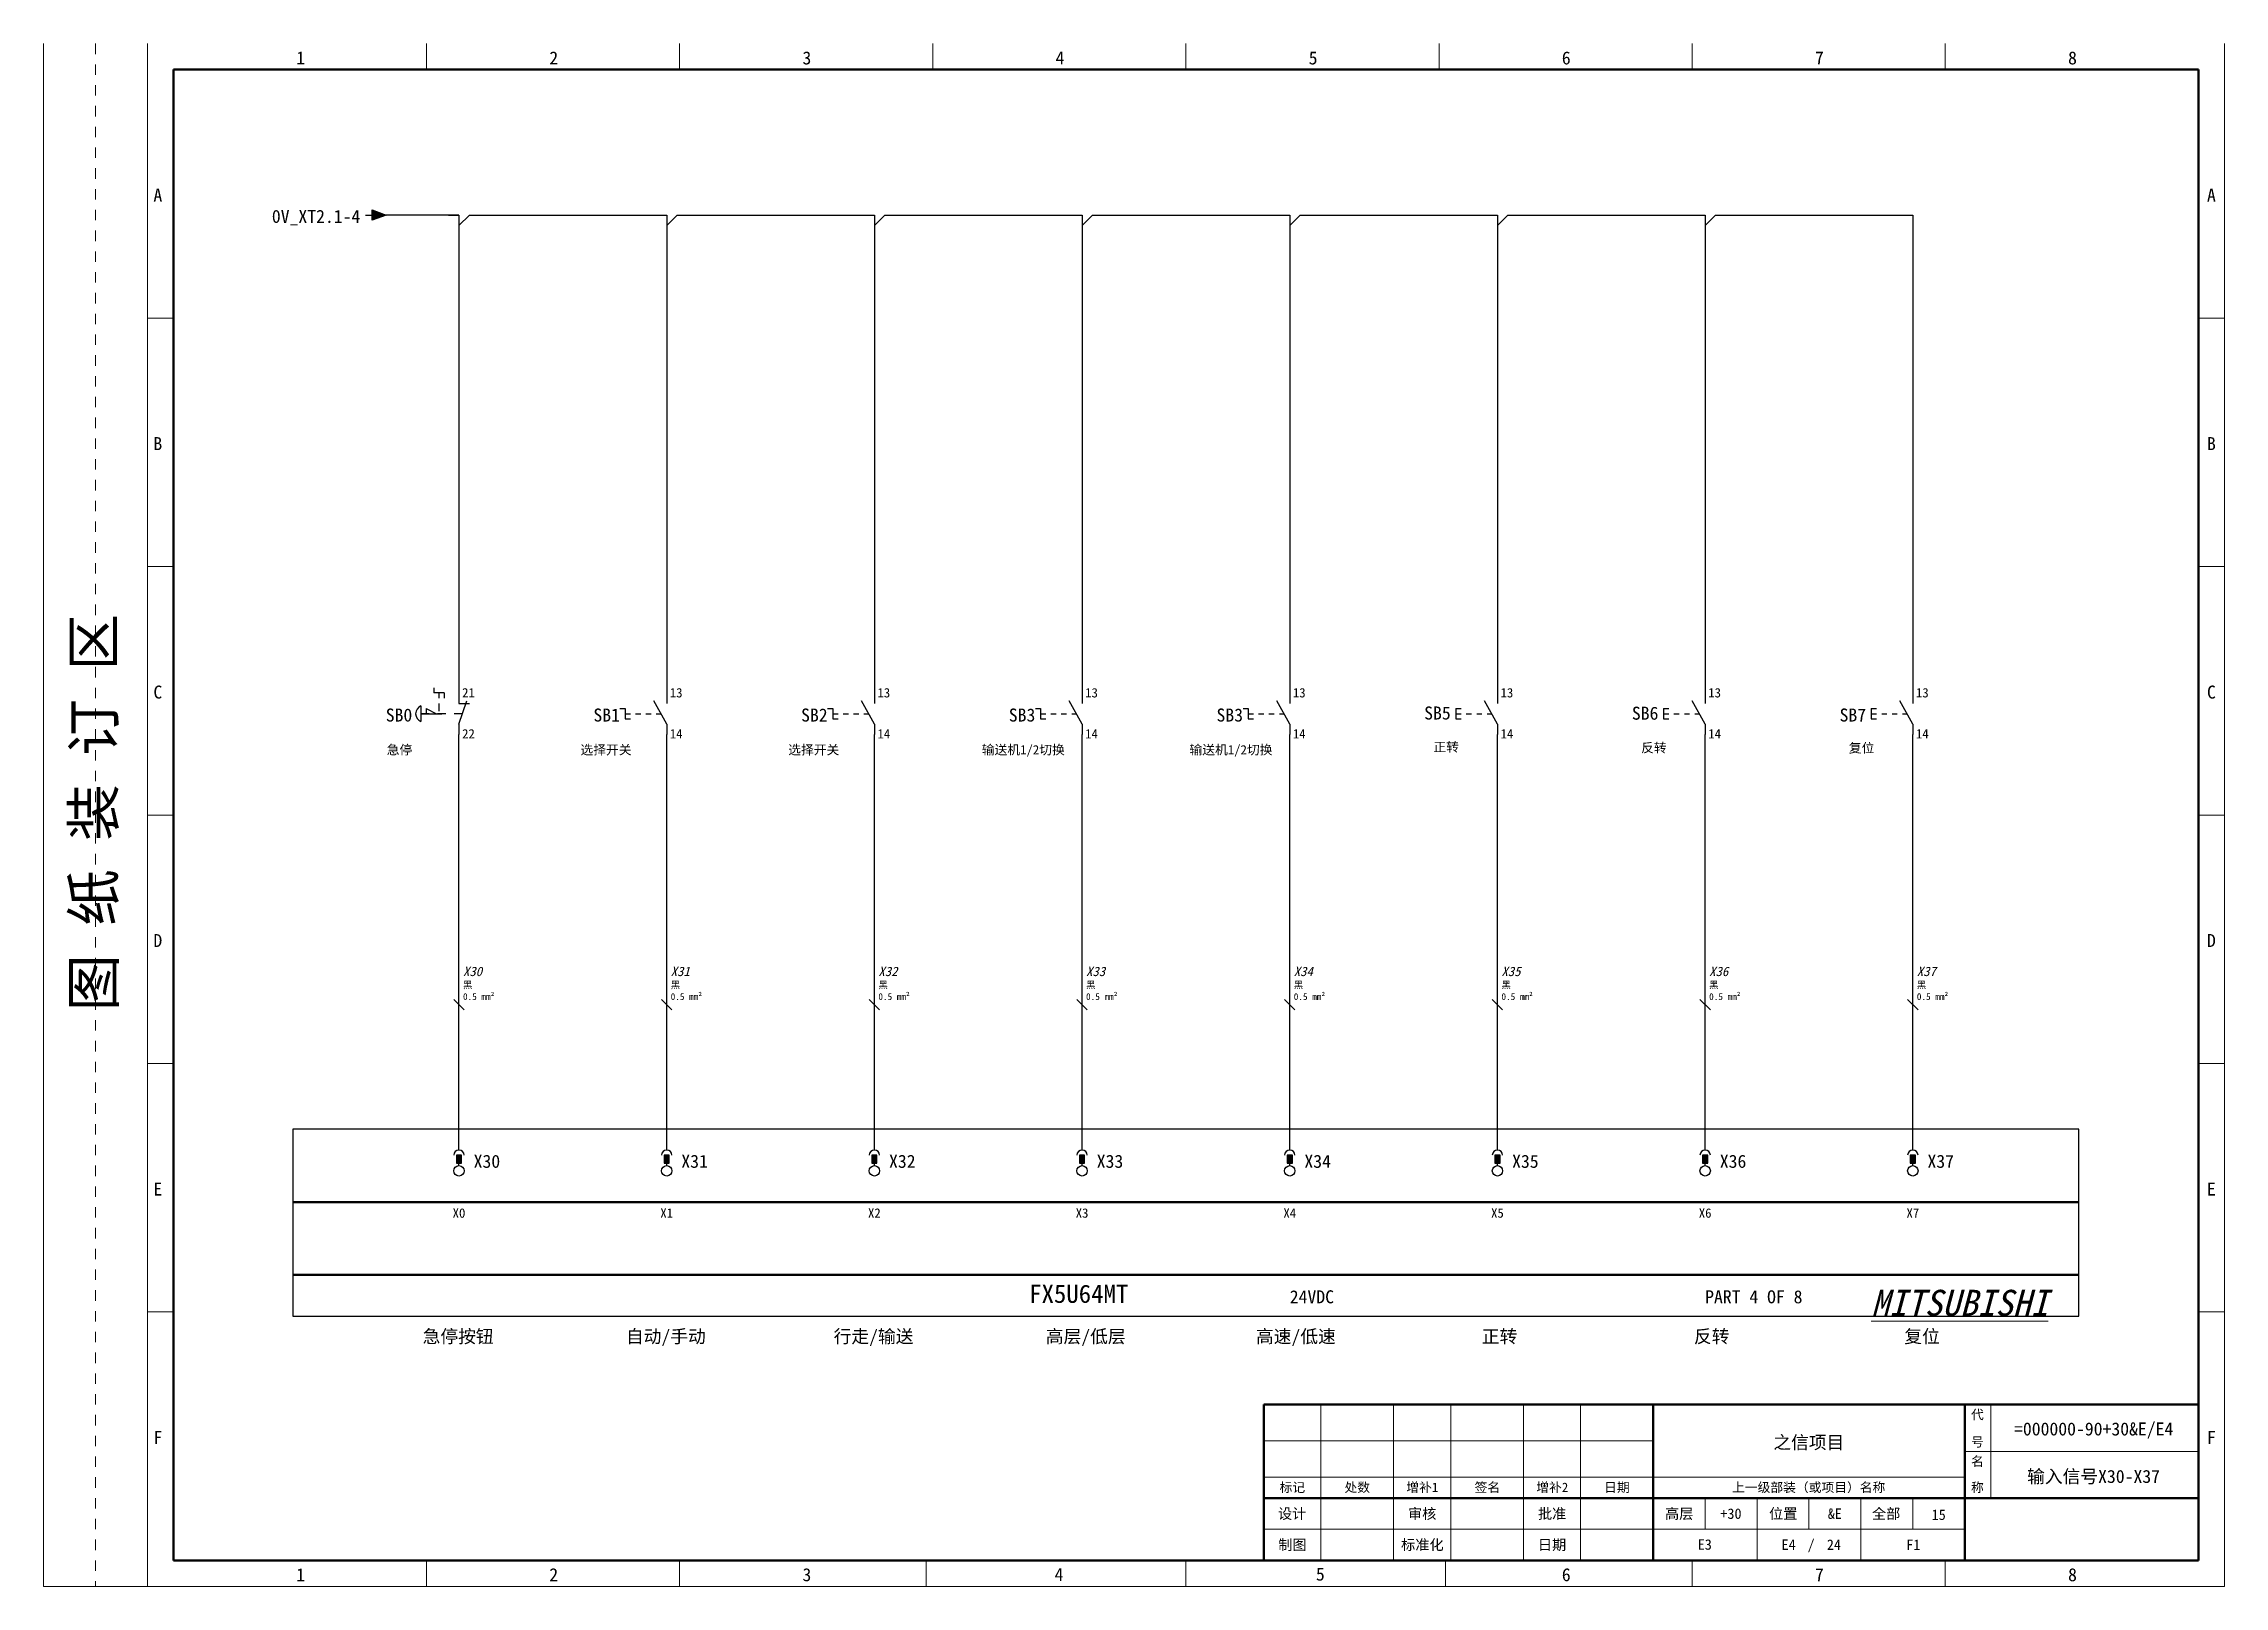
# Model space of a CAD drawing. Header units: millimetres. Extents: x -274 to 12554, y 2463 to 2760.
# Drawn here: x 3730.1 to 4150.1, y 2463.4 to 2760.4 of the extents above; entities that cross this region are included whole.
import ezdxf
from ezdxf.enums import TextEntityAlignment as Align

# ---------------------------------------------------------------- set-up
doc = ezdxf.new("R2010")
doc.units = ezdxf.units.MM
doc.linetypes.add('EPL_DASH', pattern=[1, 0.5, -0.5])
for name, color, linetype, lineweight in [('EPLAN100', 7, 'Continuous', 5), ('EPLAN108', 5, 'Continuous', 5), ('EPLAN201', 73, 'Continuous', 35), ('EPLAN300', 5, 'Continuous', 5), ('EPLAN303', 6, 'Continuous', 25), ('EPLAN306', 6, 'Continuous', 25), ('EPLAN311', 1, 'Continuous', 25), ('EPLAN312', 1, 'Continuous', 25), ('EPLAN400', 5, 'Continuous', 35), ('EPLAN403', 5, 'Continuous', 35), ('EPLAN405', 1, 'Continuous', 25), ('EPLAN420', 7, 'Continuous', 35), ('EPLAN421', 5, 'Continuous', 35), ('EPLAN426', 251, 'Continuous', 35), ('EPLAN429', 251, 'Continuous', 35), ('EPLAN451', 73, 'Continuous', 35), ('EPLAN452', 73, 'Continuous', 35), ('EPLAN453', 73, 'Continuous', 35), ('EPLAN501', 7, 'Continuous', 35)]:
    doc.layers.add(name, color=color, linetype=linetype, lineweight=lineweight)
doc.styles.add('宋体', font='')
doc.styles.add('宋体_I', font='')
doc.styles.get('宋体').set_extended_font_data('宋体')
doc.styles.get('宋体_I').set_extended_font_data('宋体', italic=True)

msp = doc.modelspace()

# ---------------------------------------------------------------- texts
at = {"layer": 'EPLAN108', "color": 5, "style": '宋体'}
for s, p in [('24VDC', (3970.09, 2519.13)), ('PART 4 OF 8', (4050.09, 2519.13))]:
    msp.add_text(s, height=2.505, dxfattribs=at).set_placement(p, align=Align.MIDDLE_LEFT)
at = {"layer": 'EPLAN108', "color": 5, "insert": (4082.09, 2515.38), "char_height": 5.01, "attachment_point": 7, "style": '宋体_I'}
msp.add_mtext('\\LMITSUBISHI\\l', dxfattribs=at)
at = {"layer": 'EPLAN201', "color": 4, "style": '宋体'}
msp.add_text('图 纸 装 订 区', height=8.016, rotation=90, dxfattribs=at).set_placement((3735.69, 2612.38), align=Align.TOP_CENTER)
for s, height, p in [('代', 1.8, (4102.53, 2496.46)), ('号', 1.8, (4102.53, 2491.2)), ('名', 1.8, (4102.53, 2487.46)), ('标记', 1.804, (3970.59, 2482.45)), ('处数', 1.804, (3983.09, 2482.45)), ('增补1', 1.804, (3995.62, 2482.45)), ('签名', 1.804, (4008.14, 2482.45)), ('增补2', 1.804, (4020.65, 2482.45)), ('日期', 1.804, (4033.11, 2482.45)), ('上一级部装（或项目）名称', 1.8036, (4070.03, 2482.45)), ('称', 1.8, (4102.53, 2482.44)), ('设计', 2.004, (3970.55, 2477.38)), ('审核', 2.004, (3995.6, 2477.38)), ('批准', 2.004, (4020.62, 2477.38)), ('高层', 2.004, (4045.1, 2477.38)), ('位置', 2.004, (4065.12, 2477.38)), ('全部', 2.004, (4084.95, 2477.38)), ('制图', 2.004, (3970.6, 2471.39)), ('标准化', 2.004, (3995.63, 2471.39)), ('日期', 2.004, (4020.6, 2471.39)), ('/', 2, (4070.5, 2471.41))]:
    msp.add_text(s, height=height, dxfattribs=at).set_placement(p, align=Align.MIDDLE_CENTER)
at = {"layer": 'EPLAN400', "color": 5, "style": '宋体'}
for s, p in [('SB0', (3801.09, 2631.13)), ('SB1', (3841.09, 2631.13)), ('SB2', (3881.09, 2631.13)), ('SB3', (3921.09, 2631.13)), ('SB3', (3961.09, 2631.13)), ('SB5', (4001.09, 2631.52)), ('SB6', (4041.09, 2631.48)), ('SB7', (4081.09, 2631.13))]:
    msp.add_text(s, height=2.505, dxfattribs=at).set_placement(p, align=Align.MIDDLE_RIGHT)
msp.add_text('FX5U64MT', height=3.507, dxfattribs=at).set_placement((3938.99, 2521.47), align=Align.TOP_RIGHT)
at = {"layer": 'EPLAN403', "color": 5, "style": '宋体'}
msp.add_text('0V_XT2.1-4', height=2.505, dxfattribs=at).set_placement((3791.09, 2727.13), align=Align.MIDDLE_RIGHT)
at = {"layer": 'EPLAN405', "color": 2, "style": '宋体_I'}
for s, p in [('X30', (3810.86, 2580.33)), ('X31', (3850.86, 2580.33)), ('X32', (3890.86, 2580.33)), ('X33', (3930.86, 2580.33)), ('X34', (3970.86, 2580.33)), ('X35', (4010.86, 2580.33)), ('X36', (4050.86, 2580.33)), ('X37', (4090.86, 2580.33))]:
    msp.add_text(s, height=1.804, dxfattribs=at).set_placement(p, align=Align.BOTTOM_LEFT)
at = {"layer": 'EPLAN405', "color": 1, "style": '宋体'}
for s, height, p in [('黑', 1.3, (3810.86, 2578.11)), ('黑', 1.3, (3850.86, 2578.11)), ('黑', 1.3, (3890.86, 2578.11)), ('黑', 1.3, (3930.86, 2578.11)), ('黑', 1.3, (3970.86, 2578.11)), ('黑', 1.3, (4010.86, 2578.11)), ('黑', 1.3, (4050.86, 2578.11)), ('黑', 1.3, (4090.86, 2578.11)), ('0.5 mm²', 1.303, (3810.86, 2575.88)), ('0.5 mm²', 1.303, (3850.86, 2575.88)), ('0.5 mm²', 1.303, (3890.86, 2575.88)), ('0.5 mm²', 1.303, (3930.86, 2575.88)), ('0.5 mm²', 1.303, (3970.86, 2575.88)), ('0.5 mm²', 1.303, (4010.86, 2575.88)), ('0.5 mm²', 1.303, (4050.86, 2575.88)), ('0.5 mm²', 1.303, (4090.86, 2575.88))]:
    msp.add_text(s, height=height, dxfattribs=at).set_placement(p, align=Align.BOTTOM_LEFT)
at = {"layer": 'EPLAN420', "color": 0, "style": '宋体'}
for s, p in [('21', (3810.69, 2633.98)), ('13', (3850.69, 2633.98)), ('13', (3890.69, 2633.98)), ('13', (3930.69, 2633.98)), ('13', (3970.69, 2633.98)), ('13', (4010.69, 2633.98)), ('13', (4050.69, 2633.98)), ('13', (4090.69, 2633.98))]:
    msp.add_text(s, height=1.804, dxfattribs=at).set_placement(p, align=Align.BOTTOM_LEFT)
for s, p in [('22', (3810.69, 2628.42)), ('14', (3850.69, 2628.42)), ('14', (3890.69, 2628.42)), ('14', (3930.69, 2628.42)), ('14', (3970.69, 2628.42)), ('14', (4010.69, 2628.42)), ('14', (4050.69, 2628.42)), ('14', (4090.69, 2628.42))]:
    msp.add_text(s, height=1.804, dxfattribs=at).set_placement(p, align=Align.TOP_LEFT)
at = {"layer": 'EPLAN421', "color": 5, "style": '宋体'}
for s, p in [('X30', (3812.91, 2543.21)), ('X31', (3852.91, 2543.21)), ('X32', (3892.91, 2543.21)), ('X33', (3932.91, 2543.21)), ('X34', (3972.91, 2543.21)), ('X35', (4012.91, 2543.21)), ('X36', (4052.91, 2543.21)), ('X37', (4092.91, 2543.21))]:
    msp.add_text(s, height=2.505, dxfattribs=at).set_placement(p, align=Align.BOTTOM_LEFT)
at = {"layer": 'EPLAN426', "color": 251, "style": '宋体'}
for s, p in [('X0', (3810.09, 2536.16)), ('X1', (3850.09, 2536.16)), ('X2', (3890.09, 2536.16)), ('X3', (3930.09, 2536.16)), ('X4', (3970.09, 2536.16)), ('X5', (4010.09, 2536.16)), ('X6', (4050.09, 2536.16)), ('X7', (4090.09, 2536.16))]:
    msp.add_text(s, height=1.804, dxfattribs=at).set_placement(p, align=Align.TOP_CENTER)
at = {"layer": 'EPLAN429', "color": 6, "char_height": 2.505, "attachment_point": 2, "style": '宋体'}
for s, insert in [('急停按钮', (3809.93, 2512.76)), ('自动/手动', (3849.93, 2512.76)), ('行走/输送', (3889.93, 2512.76)), ('高层/低层', (3930.79, 2512.76)), ('高速/低速', (3971.27, 2512.76)), ('正转', (4010.5, 2512.76)), ('反转', (4051.35, 2512.76)), ('复位', (4091.87, 2512.76))]:
    msp.add_mtext(s, dxfattribs=dict(at, insert=insert))
at = {"layer": 'EPLAN451', "color": 4, "style": '宋体'}
msp.add_text('之信项目', height=2.505, dxfattribs=at).set_placement((4070.06, 2491.1), align=Align.MIDDLE_CENTER)
at = {"layer": 'EPLAN452', "color": 4, "style": '宋体'}
for s, height, p in [('=000000-90+30&E/E4', 2.505, (4124.92, 2493.69)), ('输入信号X30-X37', 2.505, (4124.9, 2484.55)), ('+30', 2.004, (4055.06, 2477.38)), ('&E', 2.004, (4075.07, 2477.38)), ('15', 2.004, (4095.07, 2477.18)), ('E3', 2.004, (4050.02, 2471.44)), ('F1', 2.004, (4090.18, 2471.4))]:
    msp.add_text(s, height=height, dxfattribs=at).set_placement(p, align=Align.MIDDLE_CENTER)
msp.add_text('E4', height=2.004, dxfattribs=at).set_placement((4067.53, 2471.41), align=Align.MIDDLE_RIGHT)
msp.add_text('24', height=2.004, dxfattribs=at).set_placement((4073.53, 2471.41), align=Align.MIDDLE_LEFT)
at = {"layer": 'EPLAN453', "color": 4, "style": '宋体'}
for s, p in [('1', (3779.59, 2757.63)), ('2', (3828.34, 2757.63)), ('3', (3877.09, 2757.63)), ('4', (3925.84, 2757.63)), ('5', (3974.59, 2757.63)), ('6', (4023.34, 2757.63)), ('7', (4072.09, 2757.63)), ('8', (4120.84, 2757.63)), ('A', (3752.09, 2731.22)), ('A', (4147.59, 2731.22)), ('B', (3752.09, 2683.38)), ('B', (4147.59, 2683.38)), ('C', (3752.09, 2635.55)), ('C', (4147.59, 2635.55)), ('D', (3752.09, 2587.72)), ('D', (4147.59, 2587.72)), ('E', (3752.09, 2539.88)), ('E', (4147.59, 2539.88)), ('F', (3752.09, 2492.05)), ('F', (4147.59, 2492.05)), ('1', (3779.59, 2465.63)), ('2', (3828.34, 2465.63)), ('3', (3877.09, 2465.63)), ('4', (3925.65, 2465.67)), ('5', (3975.98, 2465.74)), ('6', (4023.34, 2465.63)), ('7', (4072.09, 2465.63)), ('8', (4120.84, 2465.63))]:
    msp.add_text(s, height=2.5, dxfattribs=at).set_placement(p, align=Align.MIDDLE_CENTER)
at = {"layer": 'EPLAN501', "color": 0, "style": '宋体'}
for s, p in [('急停', (3801.09, 2624.44)), ('选择开关', (3843.33, 2624.44)), ('选择开关', (3883.34, 2624.44)), ('输送机1/2切换', (3926.76, 2624.44)), ('输送机1/2切换', (3966.76, 2624.44)), ('正转', (4002.68, 2624.98)), ('反转', (4042.68, 2624.83)), ('复位', (4082.68, 2624.79))]:
    msp.add_text(s, height=1.804, dxfattribs=at).set_placement(p, align=Align.MIDDLE_RIGHT)

# ---------------------------------------------------------------- hatches: boundary and pattern name
at = {"layer": 'EPLAN303', "linetype": 'Continuous', "lineweight": 25, "ltscale": 4}
for points in [[(3809.59, 2544.88), (3810.59, 2544.88), (3810.59, 2546.38), (3809.59, 2546.38)], [(3849.59, 2544.88), (3850.59, 2544.88), (3850.59, 2546.38), (3849.59, 2546.38)], [(3889.59, 2544.88), (3890.59, 2544.88), (3890.59, 2546.38), (3889.59, 2546.38)], [(3929.59, 2544.88), (3930.59, 2544.88), (3930.59, 2546.38), (3929.59, 2546.38)], [(3969.59, 2544.88), (3970.59, 2544.88), (3970.59, 2546.38), (3969.59, 2546.38)], [(4009.59, 2544.88), (4010.59, 2544.88), (4010.59, 2546.38), (4009.59, 2546.38)], [(4049.59, 2544.88), (4050.59, 2544.88), (4050.59, 2546.38), (4049.59, 2546.38)], [(4089.59, 2544.88), (4090.59, 2544.88), (4090.59, 2546.38), (4089.59, 2546.38)]]:
    msp.add_hatch(color=6, dxfattribs=at).paths.add_polyline_path(points, flags=0)
at = {"layer": 'EPLAN311', "linetype": 'Continuous', "lineweight": 25, "ltscale": 4}
msp.add_hatch(color=1, dxfattribs=at).paths.add_polyline_path([(3793.34, 2728.38), (3796.09, 2727.38), (3793.34, 2726.38)], flags=0)

# ---------------------------------------------------------------- linework, layer by layer
at = {"color": 5}
for p, q in [((3852.09, 2727.38), (3890.09, 2727.38)), ((3932.09, 2727.38), (3970.09, 2727.38)), ((3972.09, 2727.38), (4010.09, 2727.38)), ((4012.09, 2727.38), (4050.09, 2727.38)), ((4052.09, 2727.38), (4090.09, 2727.38))]:
    msp.add_line(p, q, dxfattribs=at)
at = {"layer": 'EPLAN100', "color": 6, "linetype": 'Continuous', "lineweight": 50, "ltscale": 4}
for p, q in [((3778.09, 2537.38), (4122.09, 2537.38)), ((3778.09, 2523.38), (4122.09, 2523.38))]:
    msp.add_line(p, q, dxfattribs=at)
at = {"layer": 'EPLAN201', "color": 4, "linetype": 'Continuous', "lineweight": 20, "ltscale": 12}
for p, q in [((3730.09, 2463.38), (3730.09, 2760.38)), ((3803.84, 2760.38), (3803.84, 2755.38)), ((3852.59, 2760.38), (3852.59, 2755.38)), ((3901.34, 2760.38), (3901.34, 2755.38)), ((3950.09, 2755.38), (3950.09, 2760.38)), ((3998.84, 2760.38), (3998.84, 2755.38)), ((4047.59, 2760.38), (4047.59, 2755.38)), ((4096.34, 2760.38), (4096.34, 2755.38)), ((4150.09, 2760.38), (4150.09, 2463.38)), ((3750.09, 2707.55), (3755.09, 2707.55)), ((4145.09, 2707.55), (4150.09, 2707.55)), ((3750.09, 2659.72), (3755.09, 2659.72)), ((4145.09, 2659.72), (4150.09, 2659.72)), ((3750.09, 2611.88), (3755.09, 2611.88)), ((4145.09, 2611.88), (4150.09, 2611.88)), ((3750.09, 2564.05), (3755.09, 2564.05)), ((4145.09, 2564.05), (4150.09, 2564.05)), ((3750.09, 2516.22), (3755.09, 2516.22)), ((4145.09, 2516.22), (4150.09, 2516.22)), ((4100.09, 2489.38), (4145.09, 2489.38)), ((4050.09, 2480.38), (4050.09, 2474.38)), ((4060.09, 2480.38), (4060.09, 2474.38)), ((4070.09, 2480.38), (4070.09, 2474.38)), ((4080.09, 2480.38), (4080.09, 2474.38)), ((4090.09, 2480.38), (4090.09, 2474.38)), ((3965.09, 2474.38), (4100.09, 2474.38)), ((4060.09, 2474.38), (4060.09, 2468.38)), ((4080.09, 2474.38), (4080.09, 2468.38)), ((3803.84, 2468.38), (3803.84, 2463.38)), ((3852.59, 2468.38), (3852.59, 2463.38)), ((3900.09, 2463.38), (3900.09, 2468.38)), ((3950.09, 2468.38), (3950.09, 2463.38)), ((4000.09, 2463.38), (4000.09, 2468.38)), ((4047.59, 2468.38), (4047.59, 2463.38)), ((4096.34, 2468.38), (4096.34, 2463.38)), ((4150.09, 2463.38), (3730.09, 2463.38))]:
    msp.add_line(p, q, dxfattribs=at)
at = {"layer": 'EPLAN201', "color": 4, "linetype": 'EPL_DASH', "lineweight": 20, "ltscale": 4}
msp.add_line((3740.09, 2760.38), (3740.09, 2463.38), dxfattribs=at)
at = {"layer": 'EPLAN201', "color": 4, "linetype": 'Continuous', "lineweight": 20, "ltscale": 4}
for p, q in [((3750.09, 2463.38), (3750.09, 2760.38)), ((3976.09, 2468.38), (3976.09, 2498.38)), ((3990.09, 2468.38), (3990.09, 2498.38)), ((4001.09, 2468.38), (4001.09, 2498.38)), ((4015.09, 2468.38), (4015.09, 2498.38)), ((4026.06, 2468.45), (4026.06, 2498.45)), ((4105.09, 2480.38), (4105.09, 2498.38)), ((3965.09, 2491.38), (4040.09, 2491.38)), ((3965.09, 2484.38), (4100.09, 2484.38))]:
    msp.add_line(p, q, dxfattribs=at)
at = {"layer": 'EPLAN201', "color": 4, "linetype": 'Continuous', "lineweight": 50, "ltscale": 12}
for p, q in [((4145.09, 2755.38), (3755.09, 2755.38)), ((3965.09, 2468.38), (3965.09, 2498.38)), ((4040.09, 2468.38), (4040.09, 2498.38)), ((4100.09, 2468.38), (4100.09, 2498.38)), ((3965.09, 2480.38), (4145.09, 2480.38)), ((3755.09, 2468.38), (4145.09, 2468.38))]:
    msp.add_line(p, q, dxfattribs=at)
at = {"layer": 'EPLAN201', "color": 4, "linetype": 'Continuous', "lineweight": 50, "ltscale": 4}
for p, q in [((3755.09, 2755.38), (3755.09, 2468.38)), ((4145.09, 2755.38), (4145.09, 2468.38)), ((3965.09, 2498.38), (4145.09, 2498.38))]:
    msp.add_line(p, q, dxfattribs=at)
at = {"layer": 'EPLAN201', "color": 4, "linetype": 'Continuous', "lineweight": 15, "ltscale": 12}
for p, q in [((3950.09, 2468.38), (3950.09, 2463.38)), ((3900.09, 2463.38), (4000.09, 2463.38))]:
    msp.add_line(p, q, dxfattribs=at)
at = {"layer": 'EPLAN201', "color": 4, "linetype": 'Continuous', "lineweight": 35, "ltscale": 12}
msp.add_line((3965.09, 2468.38), (4145.09, 2468.38), dxfattribs=at)
at = {"layer": 'EPLAN300', "color": 5, "linetype": 'Continuous', "lineweight": 25, "ltscale": 4}
for p, q in [((3805.26, 2636.38), (3805.26, 2635.38)), ((3807.26, 2635.38), (3805.26, 2635.38)), ((3806.26, 2634.38), (3806.26, 2635.38)), ((3807.26, 2635.38), (3807.26, 2634.38)), ((3810.09, 2629.38), (3811.59, 2633.88)), ((3850.09, 2629.38), (3847.59, 2633.88)), ((3890.1, 2629.39), (3887.6, 2633.89)), ((3930.09, 2629.38), (3927.59, 2633.88)), ((3970.09, 2629.38), (3967.59, 2633.88)), ((4010.09, 2629.38), (4007.59, 2633.88)), ((4050.09, 2629.38), (4047.59, 2633.88)), ((4090.09, 2629.38), (4087.59, 2633.88)), ((3802.76, 2632.88), (3802.76, 2629.88)), ((3804.36, 2631.38), (3802.76, 2631.38)), ((3802.76, 2631.38), (3806.76, 2631.38)), ((3803.76, 2632.38), (3805.76, 2631.38)), ((3803.76, 2632.38), (3803.76, 2631.38)), ((3807.56, 2631.38), (3805.96, 2631.38)), ((3806.26, 2631.88), (3806.26, 2633.38)), ((3810.76, 2631.38), (3809.16, 2631.38)), ((3810.09, 2633.38), (3812.09, 2633.38)), ((3841.09, 2632.38), (3842.09, 2632.38)), ((3842.09, 2632.38), (3842.09, 2630.38)), ((3842.09, 2631.38), (3843.09, 2631.38)), ((3842.09, 2630.38), (3843.09, 2630.38)), ((3844.09, 2631.38), (3845.09, 2631.38)), ((3846.09, 2631.38), (3847.09, 2631.38)), ((3848.09, 2631.38), (3848.97, 2631.38)), ((3881.09, 2632.38), (3882.09, 2632.38)), ((3882.09, 2632.38), (3882.09, 2630.38)), ((3882.09, 2631.38), (3883.09, 2631.38)), ((3882.09, 2630.38), (3883.09, 2630.38)), ((3884.09, 2631.38), (3885.09, 2631.38)), ((3886.09, 2631.38), (3887.09, 2631.38)), ((3888.09, 2631.38), (3888.97, 2631.38)), ((3921.09, 2632.38), (3922.09, 2632.38)), ((3922.09, 2632.38), (3922.09, 2630.38)), ((3922.09, 2631.38), (3923.09, 2631.38)), ((3922.09, 2630.38), (3923.09, 2630.38)), ((3924.09, 2631.38), (3925.09, 2631.38)), ((3926.09, 2631.38), (3927.09, 2631.38)), ((3928.09, 2631.38), (3928.97, 2631.38)), ((3961.09, 2632.38), (3962.09, 2632.38)), ((3962.09, 2632.38), (3962.09, 2630.38)), ((3962.09, 2631.38), (3963.09, 2631.38)), ((3962.09, 2630.38), (3963.09, 2630.38)), ((3964.09, 2631.38), (3965.09, 2631.38)), ((3966.09, 2631.38), (3967.09, 2631.38)), ((3968.09, 2631.38), (3968.97, 2631.38)), ((4002.09, 2632.38), (4002.09, 2630.38)), ((4002.09, 2632.38), (4003.09, 2632.38)), ((4002.09, 2631.38), (4003.09, 2631.38)), ((4002.09, 2630.38), (4003.09, 2630.38)), ((4004.09, 2631.38), (4005.09, 2631.38)), ((4006.09, 2631.38), (4007.09, 2631.38)), ((4008.09, 2631.38), (4008.97, 2631.38)), ((4042.09, 2632.38), (4042.09, 2630.38)), ((4042.09, 2632.38), (4043.09, 2632.38)), ((4042.09, 2631.38), (4043.09, 2631.38)), ((4042.09, 2630.38), (4043.09, 2630.38)), ((4044.09, 2631.38), (4045.09, 2631.38)), ((4046.09, 2631.38), (4047.09, 2631.38)), ((4048.09, 2631.38), (4048.97, 2631.38)), ((4082.09, 2632.38), (4082.09, 2630.38)), ((4082.09, 2632.38), (4083.09, 2632.38)), ((4082.09, 2631.38), (4083.09, 2631.38)), ((4082.09, 2630.38), (4083.09, 2630.38)), ((4084.09, 2631.38), (4085.09, 2631.38)), ((4086.09, 2631.38), (4087.09, 2631.38)), ((4088.09, 2631.38), (4088.97, 2631.38))]:
    msp.add_line(p, q, dxfattribs=at)
at = {"layer": 'EPLAN300', "color": 5, "linetype": 'Continuous', "lineweight": 25}
for p, q in [((3810.09, 2635.38), (3810.09, 2633.38)), ((3850.09, 2635.38), (3850.09, 2633.38)), ((3890.09, 2635.38), (3890.09, 2633.38)), ((3930.09, 2635.38), (3930.09, 2633.38)), ((3970.09, 2635.38), (3970.09, 2633.38)), ((4010.09, 2635.38), (4010.09, 2633.38)), ((4050.09, 2635.38), (4050.09, 2633.38)), ((4090.09, 2635.38), (4090.09, 2633.38)), ((3810.09, 2629.38), (3810.09, 2627.38)), ((3850.09, 2629.38), (3850.09, 2627.38)), ((3890.1, 2629.39), (3890.1, 2627.39)), ((3930.09, 2629.38), (3930.09, 2627.38)), ((3970.09, 2629.38), (3970.09, 2627.38)), ((4010.09, 2629.38), (4010.09, 2627.38)), ((4050.09, 2629.38), (4050.09, 2627.38)), ((4090.09, 2629.38), (4090.09, 2627.38))]:
    msp.add_line(p, q, dxfattribs=at)
at = {"layer": 'EPLAN300', "color": 5, "linetype": 'Continuous', "lineweight": 25, "ltscale": 4}
msp.add_arc((3803.35, 2631.38), 1.61, 111.5448, 248.4552, dxfattribs=at)
at = {"layer": 'EPLAN303', "color": 6, "linetype": 'Continuous', "lineweight": 25, "ltscale": 4}
for p, q in [((3810.09, 2544.38), (3810.09, 2544.88)), ((3850.09, 2544.38), (3850.09, 2544.88)), ((3890.09, 2544.38), (3890.09, 2544.88)), ((3930.09, 2544.38), (3930.09, 2544.88)), ((3970.09, 2544.38), (3970.09, 2544.88)), ((4010.09, 2544.38), (4010.09, 2544.88)), ((4050.09, 2544.38), (4050.09, 2544.88)), ((4090.09, 2544.38), (4090.09, 2544.88))]:
    msp.add_line(p, q, dxfattribs=at)
for points in [[(3809.59, 2544.88), (3810.59, 2544.88), (3810.59, 2546.38), (3809.59, 2546.38)], [(3849.59, 2544.88), (3850.59, 2544.88), (3850.59, 2546.38), (3849.59, 2546.38)], [(3889.59, 2544.88), (3890.59, 2544.88), (3890.59, 2546.38), (3889.59, 2546.38)], [(3929.59, 2544.88), (3930.59, 2544.88), (3930.59, 2546.38), (3929.59, 2546.38)], [(3969.59, 2544.88), (3970.59, 2544.88), (3970.59, 2546.38), (3969.59, 2546.38)], [(4009.59, 2544.88), (4010.59, 2544.88), (4010.59, 2546.38), (4009.59, 2546.38)], [(4049.59, 2544.88), (4050.59, 2544.88), (4050.59, 2546.38), (4049.59, 2546.38)], [(4089.59, 2544.88), (4090.59, 2544.88), (4090.59, 2546.38), (4089.59, 2546.38)]]:
    msp.add_lwpolyline(points, close=True, dxfattribs=at)
for centre in [(3810.09, 2543.38), (3850.09, 2543.38), (3890.09, 2543.38), (3930.09, 2543.38), (3970.09, 2543.38), (4010.09, 2543.38), (4050.09, 2543.38), (4090.09, 2543.38)]:
    msp.add_circle(centre, 1, dxfattribs=at)
for centre in [(3810.09, 2546.38), (3850.09, 2546.38), (3890.09, 2546.38), (3930.09, 2546.38), (3970.09, 2546.38), (4010.09, 2546.38), (4050.09, 2546.38), (4090.09, 2546.38)]:
    msp.add_arc(centre, 1, 0, 180, dxfattribs=at)
at = {"layer": 'EPLAN306', "color": 6, "linetype": 'Continuous', "lineweight": 25, "ltscale": 4}
msp.add_lwpolyline([(3778.09, 2515.38), (4122.09, 2515.38), (4122.09, 2551.38), (3778.09, 2551.38)], close=True, dxfattribs=at)
at = {"layer": 'EPLAN311', "color": 1, "linetype": 'Continuous', "lineweight": 25, "ltscale": 4}
msp.add_line((3792.09, 2727.38), (3793.34, 2727.38), dxfattribs=at)
at = {"layer": 'EPLAN311', "color": 5, "linetype": 'Continuous', "lineweight": 25, "ltscale": 4}
for p, q in [((3810.09, 2727.38), (3794.09, 2727.38)), ((3808.09, 2727.38), (3810.09, 2727.38)), ((3810.09, 2727.38), (3810.09, 2635.38)), ((3810.09, 2727.38), (3810.09, 2725.38)), ((3810.09, 2725.38), (3812.09, 2727.38)), ((3812.09, 2727.38), (3850.09, 2727.38)), ((3850.09, 2727.38), (3850.09, 2635.38)), ((3850.09, 2725.38), (3852.09, 2727.38)), ((3890.09, 2727.38), (3890.09, 2635.38)), ((3890.09, 2725.38), (3892.09, 2727.38)), ((3892.09, 2727.38), (3930.09, 2727.38)), ((3930.09, 2727.38), (3930.09, 2635.38)), ((3930.09, 2727.38), (3930.09, 2725.38)), ((3930.09, 2725.38), (3932.09, 2727.38)), ((3970.09, 2727.38), (3970.09, 2635.38)), ((3970.09, 2725.38), (3972.09, 2727.38)), ((4010.09, 2727.38), (4010.09, 2635.38)), ((4010.09, 2725.38), (4012.09, 2727.38)), ((4050.09, 2727.38), (4050.09, 2635.38)), ((4050.09, 2725.38), (4052.09, 2727.38)), ((4090.09, 2727.38), (4090.09, 2635.38)), ((3810.09, 2547.38), (3810.09, 2627.38)), ((3850.09, 2547.38), (3850.09, 2627.38)), ((3890.09, 2547.38), (3890.09, 2627.38)), ((3930.09, 2547.38), (3930.09, 2627.38)), ((3970.09, 2547.38), (3970.09, 2627.38)), ((4010.09, 2547.38), (4010.09, 2627.38)), ((4050.09, 2547.38), (4050.09, 2627.38)), ((4090.09, 2547.38), (4090.09, 2627.38))]:
    msp.add_line(p, q, dxfattribs=at)
at = {"layer": 'EPLAN311', "color": 1, "linetype": 'Continuous', "lineweight": 25, "ltscale": 4}
msp.add_lwpolyline([(3793.34, 2728.38), (3796.09, 2727.38), (3793.34, 2726.38)], close=True, dxfattribs=at)
at = {"layer": 'EPLAN312', "color": 1, "linetype": 'Continuous', "lineweight": 25, "ltscale": 4}
for p, q in [((3809.09, 2576.38), (3811.09, 2574.38)), ((3849.09, 2576.38), (3851.09, 2574.38)), ((3889.09, 2576.38), (3891.09, 2574.38)), ((3929.09, 2576.38), (3931.09, 2574.38)), ((3969.09, 2576.38), (3971.09, 2574.38)), ((4009.09, 2576.38), (4011.09, 2574.38)), ((4049.09, 2576.38), (4051.09, 2574.38)), ((4089.09, 2576.38), (4091.09, 2574.38))]:
    msp.add_line(p, q, dxfattribs=at)

msp.set_redraw_order([(e.dxf.handle, doc.entitydb.next_handle()) for e in msp.query("TEXT MTEXT ATTDEF DIMENSION ARC_DIMENSION")])  # texts and dimensions are drawn at this point

doc.saveas('drawing.dxf')
